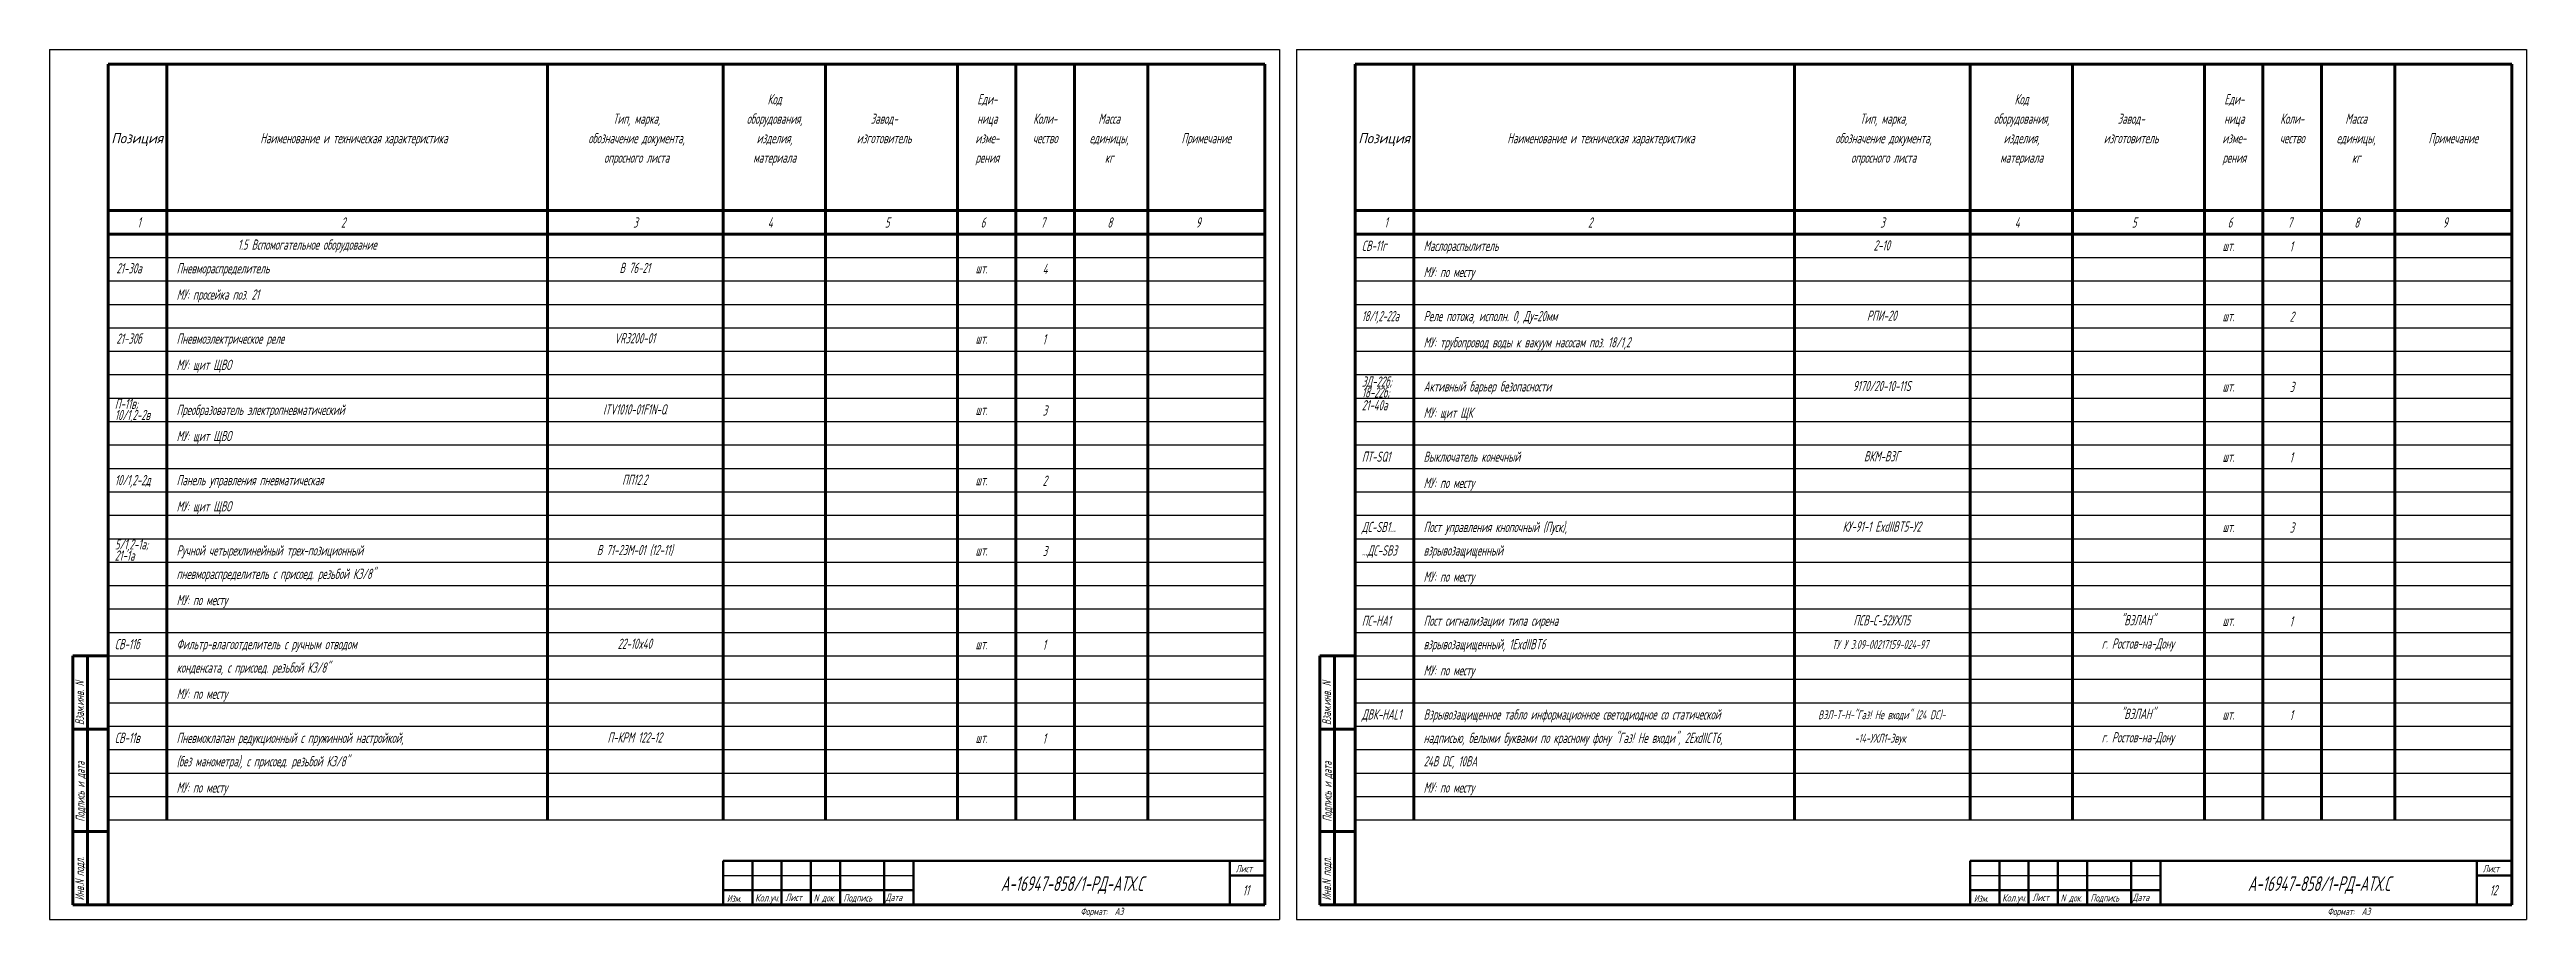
# Model space of a CAD drawing. Header units: millimetres. Extents: x -680 to 9204, y -4430 to 7779.
# Drawn here: x 4059 to 4905, y -3980 to -3683 of the extents above; entities that cross this region are included whole.
import ezdxf
from ezdxf.enums import TextEntityAlignment as Align

# ---------------------------------------------------------------- set-up
doc = ezdxf.new("R2010")
doc.units = ezdxf.units.MM
doc.layers.get('Defpoints').update_dxf_attribs({"color": 33})
doc.layers.add('Обводка', color=6, linetype='Continuous', lineweight=25)
doc.layers.add('Текст_КИП', color=2, linetype='Continuous', lineweight=25)
doc.styles.add('Simplex', font='simplex.shx', dxfattribs={"width": 0.7, "oblique": 15})

msp = doc.modelspace()

# ---------------------------------------------------------------- texts
at = {"color": 1, "style": 'Simplex', "oblique": 15, "width": 0.6}
for s, p in [('2-10', (4684.491, -3751.773)), ('РПИ-20', (4684.491, -3775.773)), ('9170/20-10-11S', (4684.491, -3799.773)), ('ВКМ-В3Г', (4684.491, -3823.773)), ('ПП12.2', (4258.66, -3831.773)), ('КУ-91-1 ExdIIBT5-У2', (4684.491, -3847.773)), ('ПСВ-С-52УХЛ5', (4684.491, -3879.773)), ('П-КРМ 122-12', (4258.66, -3919.773))]:
    msp.add_text(s, height=3.5, dxfattribs=at).set_placement(p, align=Align.CENTER)
at = {"color": 3, "style": 'Simplex', "oblique": 15, "width": 0.6}
for s, p in [('В 76-21', (4258.66, -3759.466)), ('VR3200-01', (4258.66, -3783.466)), ('ITV1010-01F1N-Q', (4258.66, -3807.773)), ('В 71-23М-01 (12-11)', (4258.66, -3855.773)), ('22-10x40', (4258.66, -3887.773))]:
    msp.add_text(s, height=3.5, dxfattribs=at).set_placement(p, align=Align.CENTER)
at = {"layer": 'Текст_КИП', "style": 'Simplex', "oblique": 15, "width": 0.6}
for s, p in [('Код', (4306.425, -3701.852)), ('Еди-', (4379.043, -3701.852)), ('Код', (4732.256, -3701.852)), ('Еди-', (4804.874, -3701.852)), ('Наименование и техническая характеристика', (4162.771, -3715.152)), ('обозначение документа,', (4259.296, -3715.152)), ('Тип, марка,', (4259.296, -3708.502)), ('оборудования,', (4306.425, -3708.502)), ('изделия,', (4306.425, -3715.152)), ('изготовитель', (4343.825, -3715.152)), ('Завод-', (4343.825, -3708.502)), ('изме-', (4379.043, -3715.152)), ('ница', (4379.043, -3708.502)), ('Коли-', (4398.825, -3708.502)), ('чество', (4398.825, -3715.152)), ('единицы,', (4420.66, -3715.152)), ('Масса', (4420.66, -3708.502)), ('Примечание', (4453.825, -3715.152)), ('Наименование и техническая характеристика', (4588.603, -3715.152)), ('обозначение документа,', (4685.127, -3715.152)), ('Тип, марка,', (4685.127, -3708.502)), ('оборудования,', (4732.256, -3708.502)), ('изделия,', (4732.256, -3715.152)), ('изготовитель', (4769.656, -3715.152)), ('Завод-', (4769.656, -3708.502)), ('изме-', (4804.874, -3715.152)), ('ница', (4804.874, -3708.502)), ('Коли-', (4824.656, -3708.502)), ('чество', (4824.656, -3715.152)), ('единицы,', (4846.491, -3715.152)), ('Масса', (4846.491, -3708.502)), ('Примечание', (4879.656, -3715.152)), ('опросного листа', (4259.296, -3721.802)), ('материала', (4306.425, -3721.802)), ('рения', (4379.043, -3721.802)), ('кг', (4420.66, -3721.802)), ('опросного листа', (4685.127, -3721.802)), ('материала', (4732.256, -3721.802)), ('рения', (4804.874, -3721.802)), ('кг', (4846.491, -3721.802))]:
    msp.add_text(s, height=3.5, dxfattribs=at).set_placement(p, align=Align.CENTER)
at = {"layer": 'Текст_КИП', "style": 'Simplex', "oblique": 15, "width": 0.822902}
for p, p2 in [((4079.912, -3715.152), (4097.605, -3715.152)), ((4505.744, -3715.152), (4523.436, -3715.152))]:
    msp.add_text('Позиция', height=3.5, dxfattribs=at).set_placement(p, p2, align=Align.FIT)
at = {"layer": 'Текст_КИП', "style": 'Simplex', "oblique": 15}
for s, height, width, p in [('1', 3.5, 0.6, (4088.805, -3743.948)), ('2', 3.5, 0.6, (4158.365, -3743.948)), ('3', 3.5, 0.6, (4258.14, -3743.948)), ('4', 3.5, 0.6, (4304.094, -3743.948)), ('5', 3.5, 0.6, (4344.067, -3743.948)), ('6', 3.5, 0.6, (4376.801, -3743.948)), ('7', 3.5, 0.6, (4397.26, -3743.948)), ('8', 3.5, 0.6, (4420.053, -3743.948)), ('9', 3.5, 0.6, (4450.269, -3743.948)), ('1', 3.5, 0.6, (4514.636, -3743.948)), ('2', 3.5, 0.6, (4584.196, -3743.948)), ('3', 3.5, 0.6, (4683.971, -3743.948)), ('4', 3.5, 0.6, (4729.925, -3743.948)), ('5', 3.5, 0.6, (4769.898, -3743.948)), ('6', 3.5, 0.6, (4802.632, -3743.948)), ('7', 3.5, 0.6, (4823.091, -3743.948)), ('8', 3.5, 0.6, (4845.884, -3743.948)), ('9', 3.5, 0.6, (4876.1, -3743.948)), ('1.5 Вспомогательное оборудование', 3.5, 0.6, (4123.099, -3751.507)), ('СВ-11г', 3.5, 0.6, (4506.942, -3751.906)), ('21-30а', 3.5, 0.6, (4081.63, -3759.589)), ('МУ: по месту', 3.5, 0.6, (4528.047, -3760.853)), ('МУ: просейка поз. 21', 3.5, 0.6, (4102.216, -3768.547)), ('18/1,2-22а', 3.5, 0.5, (4506.942, -3775.906)), ('21-30б', 3.5, 0.6, (4081.63, -3783.589)), ('МУ: щит ЩВО', 3.5, 0.6, (4102.216, -3792.547)), ('МУ: трубопровод воды к вакуум насосам поз. 18/1,2', 3.5, 0.6, (4528.047, -3784.853)), ('ЗД-22б;', 3.5, 0.6, (4506.942, -3798.264)), ('П-11в;', 3.5, 0.6, (4081.11, -3805.83)), ('10/1,2-2в', 3.5, 0.6, (4081.11, -3809.662)), ('21-40а', 3.5, 0.6, (4506.942, -3806.34)), ('18-22б;', 3.5, 0.6, (4506.942, -3801.958)), ('МУ: щит ЩК', 3.5, 0.6, (4528.047, -3808.853)), ('МУ: щит ЩВО', 3.5, 0.6, (4102.216, -3816.853)), ('ПТ-SQ1', 3.5, 0.6, (4506.942, -3823.906)), ('10/1,2-2д', 3.5, 0.6, (4081.11, -3831.906)), ('МУ: по месту', 3.5, 0.6, (4528.047, -3832.853)), ('МУ: щит ЩВО', 3.5, 0.6, (4102.216, -3840.853)), ('ДС-SB1...', 3.5, 0.6, (4506.942, -3847.906)), ('21-1а', 3.5, 0.6, (4081.11, -3857.662)), ('5/1,2-1а;', 3.5, 0.6, (4081.11, -3853.83)), ('...ДС-SB3', 3.5, 0.6, (4506.942, -3855.906)), ('МУ: по месту', 3.5, 0.6, (4528.047, -3864.853)), ('МУ: по месту', 3.5, 0.6, (4102.216, -3872.853)), ('ПС-НА1', 3.5, 0.6, (4506.942, -3879.906)), ('СВ-11б', 3.5, 0.6, (4081.11, -3887.906)), ('МУ: по месту', 3.5, 0.6, (4528.047, -3896.853)), ('МУ: по месту', 3.5, 0.6, (4102.216, -3904.853)), ('ДВК-HAL1', 3.5, 0.6, (4506.942, -3911.906)), ('СВ-11в', 3.5, 0.6, (4081.11, -3919.906)), ('МУ: по месту', 3.5, 0.6, (4102.216, -3936.853)), ('МУ: по месту', 3.5, 0.6, (4528.047, -3936.853)), ('А-16947-858/1-РД-АТХ.С', 5, 0.6, (4383.693, -3970.428)), ('А-16947-858/1-РД-АТХ.С', 5, 0.6, (4809.525, -3970.428))]:
    msp.add_text(s, height=height, dxfattribs=dict(at, width=width)).set_placement(p)
at = {"layer": 'Текст_КИП', "color": 3, "style": 'Simplex', "oblique": 15, "width": 0.6}
for s, p in [('Маслораспылитель ', (4528.047, -3751.906)), ('Пневмораспределитель  ', (4102.216, -3759.599)), ('Реле потока, исполн. 0, Ду=20мм', (4528.047, -3775.906)), ('Пневмоэлектрическое реле ', (4102.216, -3783.599)), ('Активный барьер безопасности', (4528.047, -3799.906)), ('Преобразователь электропневматический ', (4102.216, -3807.906)), ('Выключатель конечный', (4528.047, -3823.906)), ('Панель управления пневматическая', (4102.216, -3831.906)), ('Пост управления кнопочный (Пуск),', (4528.047, -3847.906)), ('Ручной четырехлинейный трех-позиционный', (4102.216, -3855.906)), ('взрывозащищенный', (4528.047, -3855.906)), ('пневмораспределитель с присоед. резьбой К3/8"', (4102.216, -3863.906)), ('Пост сигнализации типа сирена', (4528.047, -3879.906)), ('Фильтр-влагоотделитель с ручным отводом', (4102.216, -3887.906)), ('взрывозащищенный, 1ExdIIBT6', (4528.047, -3887.906)), ('конденсата, с присоед. резьбой К3/8"', (4102.216, -3895.906)), ('надписью, белыми буквами по красному фону "Газ! Не входи", 2ЕхdIICT6,', (4528.047, -3919.906)), ('Взрывозащищенное табло информационное светодиодное со статической ', (4528.047, -3911.906)), ('Пневмоклапан редукционный с пружинной настройкой,', (4102.216, -3919.906)), ('(без манометра), с присоед. резьбой К3/8"', (4102.216, -3927.906)), ('24В DС, 10ВА', (4528.047, -3927.906))]:
    msp.add_text(s, height=3.5, dxfattribs=at).set_placement(p)
at = {"layer": 'Текст_КИП', "lineweight": -3, "style": 'Simplex', "oblique": 15, "width": 0.6}
for s, height, p in [('шт.', 3.5, (4800.866, -3751.917)), ('1', 3.5, (4823.77, -3752.11)), ('шт.', 3.5, (4375.035, -3759.61)), ('4', 3.5, (4397.938, -3759.803)), ('1', 3.5, (4397.938, -3783.803)), ('шт.', 3.5, (4800.866, -3775.917)), ('2', 3.5, (4823.77, -3776.11)), ('шт.', 3.5, (4375.035, -3783.61)), ('шт.', 3.5, (4800.866, -3799.917)), ('3', 3.5, (4823.77, -3800.11)), ('шт.', 3.5, (4375.035, -3807.917)), ('3', 3.5, (4397.938, -3808.11)), ('шт.', 3.5, (4800.866, -3823.917)), ('1', 3.5, (4823.77, -3824.11)), ('шт.', 3.5, (4375.035, -3831.917)), ('2', 3.5, (4397.938, -3832.11)), ('шт.', 3.5, (4800.866, -3847.917)), ('3', 3.5, (4823.77, -3848.11)), ('шт.', 3.5, (4375.035, -3855.917)), ('3', 3.5, (4397.938, -3856.11)), ('шт.', 3.5, (4800.866, -3879.917)), ('1', 3.5, (4823.77, -3880.11)), ('шт.', 3.5, (4375.035, -3887.917)), ('1', 3.5, (4397.938, -3888.11)), ('шт.', 3.5, (4800.866, -3911.917)), ('1', 3.5, (4823.77, -3912.11)), ('шт.', 3.5, (4375.035, -3919.917)), ('1', 3.5, (4397.938, -3920.11)), ('Лист', 2.5, (4463.906, -3964.036)), ('Лист', 2.5, (4889.738, -3964.036)), ('Изм.', 2.5, (4290.103, -3974.223)), ('Лист', 2.5, (4310.123, -3973.859)), ('N док.', 2.5, (4319.768, -3974.041)), ('Подпись', 2.5, (4329.96, -3974.041)), ('Дата', 2.5, (4344.337, -3973.859)), ('11', 3.5, (4466.266, -3971.921)), ('Изм.', 2.5, (4715.935, -3974.223)), ('Лист', 2.5, (4735.954, -3973.859)), ('N док.', 2.5, (4745.599, -3974.041)), ('Подпись', 2.5, (4755.791, -3974.041)), ('Дата', 2.5, (4770.168, -3973.859)), ('12', 3.5, (4892.097, -3971.921)), ('Формат:  А3', 2.5, (4410.868, -3978.68)), ('Формат:  А3', 2.5, (4836.699, -3978.68))]:
    msp.add_text(s, height=height, dxfattribs=at).set_placement(p)
at = {"layer": 'Текст_КИП', "color": 3, "style": 'Simplex', "oblique": 15, "width": 0.6}
for s, height, p in [('"ВЭЛАН"', 3.5, (4771.968, -3879.708)), ('ТУ У 3.09-00217159-024-97', 3, (4683.971, -3887.773)), ('г. Ростов-на-Дону', 3.5, (4771.968, -3887.708)), ('"ВЭЛАН"', 3.5, (4771.968, -3911.708)), ('ВЭЛ-Т-Н-"Газ! Не входи" (24 DC)-', 3, (4684.491, -3911.773)), ('-14-УХЛ1-Звук', 3, (4683.971, -3919.773)), ('г. Ростов-на-Дону', 3.5, (4771.968, -3919.708))]:
    msp.add_text(s, height=height, dxfattribs=at).set_placement(p, align=Align.CENTER)
at = {"layer": 'Текст_КИП', "style": 'Simplex', "oblique": 15, "width": 0.6}
for s, p in [('Взам.инв. N', (4070.588, -3913.785)), ('Взам.инв. N', (4496.419, -3913.785)), ('Подпись и дата', (4070.798, -3946.781)), ('Подпись и дата', (4496.629, -3946.781)), ('Инв.N подл.', (4070.588, -3973.681)), ('Инв.N подл.', (4496.419, -3973.681))]:
    msp.add_text(s, height=3, rotation=90, dxfattribs=at).set_placement(p)
at = {"layer": 'Текст_КИП', "lineweight": -3, "style": 'Simplex', "oblique": 15, "width": 0.696257}
for p, p2 in [((4299.749, -3974.041), (4308.121, -3974.041)), ((4725.58, -3974.041), (4733.952, -3974.041))]:
    msp.add_text('Кол.уч.', height=2.5, dxfattribs=at).set_placement(p, p2, align=Align.FIT)

# ---------------------------------------------------------------- linework, layer by layer
at = {"lineweight": 60}
for p, q in [((4078.825, -3975.152), (4078.825, -3688.152)), ((4078.825, -3688.152), (4473.825, -3688.152)), ((4098.825, -3688.152), (4098.825, -3946.152)), ((4228.825, -3688.152), (4228.825, -3946.152)), ((4288.825, -3688.152), (4288.825, -3946.152)), ((4323.825, -3688.152), (4323.825, -3946.152)), ((4368.825, -3688.152), (4368.825, -3946.152)), ((4388.825, -3688.152), (4388.825, -3946.152)), ((4408.825, -3688.152), (4408.825, -3946.152)), ((4433.825, -3688.152), (4433.825, -3946.152)), ((4473.825, -3688.152), (4473.825, -3975.152)), ((4504.656, -3975.152), (4504.656, -3688.152)), ((4504.656, -3688.152), (4899.656, -3688.152)), ((4524.656, -3688.152), (4524.656, -3946.152)), ((4654.656, -3688.152), (4654.656, -3946.152)), ((4714.656, -3688.152), (4714.656, -3946.152)), ((4749.656, -3688.152), (4749.656, -3946.152)), ((4794.656, -3688.152), (4794.656, -3946.152)), ((4814.656, -3688.152), (4814.656, -3946.152)), ((4834.656, -3688.152), (4834.656, -3946.152)), ((4859.656, -3688.152), (4859.656, -3946.152)), ((4899.656, -3688.152), (4899.656, -3975.152)), ((4078.825, -3738.152), (4473.825, -3738.152)), ((4504.656, -3738.152), (4899.656, -3738.152)), ((4078.825, -3746.152), (4473.825, -3746.152)), ((4504.656, -3746.152), (4899.656, -3746.152)), ((4066.825, -3975.152), (4066.825, -3890.152)), ((4066.825, -3890.152), (4078.825, -3890.152)), ((4071.825, -3975.152), (4071.825, -3890.152)), ((4492.656, -3975.152), (4492.656, -3890.152)), ((4492.656, -3890.152), (4504.656, -3890.152)), ((4497.656, -3975.152), (4497.656, -3890.152)), ((4078.825, -3915.152), (4066.825, -3915.152)), ((4504.656, -3915.152), (4492.656, -3915.152)), ((4078.825, -3950.152), (4066.825, -3950.152)), ((4504.656, -3950.152), (4492.656, -3950.152)), ((4078.825, -3975.152), (4066.825, -3975.152)), ((4473.825, -3975.152), (4078.825, -3975.152)), ((4504.656, -3975.152), (4492.656, -3975.152)), ((4899.656, -3975.152), (4504.656, -3975.152))]:
    msp.add_line(p, q, dxfattribs=at)
at = {"lineweight": 50}
for p, q in [((4473.825, -3960.152), (4288.825, -3960.152)), ((4288.825, -3960.152), (4288.825, -3975.152)), ((4298.825, -3975.152), (4298.825, -3960.152)), ((4308.825, -3975.152), (4308.825, -3960.152)), ((4318.825, -3975.152), (4318.825, -3960.152)), ((4328.825, -3975.152), (4328.825, -3960.152)), ((4343.825, -3975.152), (4343.825, -3960.152)), ((4353.825, -3975.152), (4353.825, -3960.152)), ((4461.825, -3975.152), (4461.825, -3960.152)), ((4461.825, -3965.152), (4473.825, -3965.152)), ((4899.656, -3960.152), (4714.656, -3960.152)), ((4714.656, -3960.152), (4714.656, -3975.152)), ((4724.656, -3975.152), (4724.656, -3960.152)), ((4734.656, -3975.152), (4734.656, -3960.152)), ((4744.656, -3975.152), (4744.656, -3960.152)), ((4754.656, -3975.152), (4754.656, -3960.152)), ((4769.656, -3975.152), (4769.656, -3960.152)), ((4779.656, -3975.152), (4779.656, -3960.152)), ((4887.656, -3975.152), (4887.656, -3960.152)), ((4887.656, -3965.152), (4899.656, -3965.152)), ((4288.825, -3970.152), (4353.825, -3970.152)), ((4714.656, -3970.152), (4779.656, -3970.152))]:
    msp.add_line(p, q, dxfattribs=at)
at = {"lineweight": -3}
for p, q in [((4288.825, -3965.152), (4353.825, -3965.152)), ((4714.656, -3965.152), (4779.656, -3965.152))]:
    msp.add_line(p, q, dxfattribs=at)
at = {"layer": 'Defpoints'}
for p, q in [((4058.825, -3683.152), (4478.825, -3683.152)), ((4058.825, -3683.152), (4058.825, -3980.124)), ((4478.825, -3683.152), (4478.825, -3980.152)), ((4484.656, -3683.152), (4904.656, -3683.152)), ((4484.656, -3683.152), (4484.656, -3980.124)), ((4904.656, -3683.152), (4904.656, -3980.152)), ((4058.825, -3980.124), (4478.825, -3980.152)), ((4484.656, -3980.124), (4904.656, -3980.152))]:
    msp.add_line(p, q, dxfattribs=at)
at = {"layer": 'Обводка', "color": 155}
for p, q in [((4078.825, -3754.152), (4473.825, -3754.152)), ((4504.656, -3754.152), (4899.656, -3754.152)), ((4078.825, -3762.152), (4473.825, -3762.152)), ((4504.656, -3762.152), (4899.656, -3762.152)), ((4078.825, -3770.152), (4473.825, -3770.152)), ((4504.656, -3770.152), (4899.656, -3770.152)), ((4078.825, -3778.152), (4473.825, -3778.152)), ((4504.656, -3778.152), (4899.656, -3778.152)), ((4078.825, -3786.152), (4473.825, -3786.152)), ((4504.656, -3786.152), (4899.656, -3786.152)), ((4078.825, -3794.152), (4473.825, -3794.152)), ((4504.656, -3794.152), (4899.656, -3794.152)), ((4078.825, -3802.152), (4473.825, -3802.152)), ((4504.656, -3802.152), (4899.656, -3802.152)), ((4078.825, -3810.152), (4473.825, -3810.152)), ((4504.656, -3810.152), (4899.656, -3810.152)), ((4078.825, -3818.152), (4473.825, -3818.152)), ((4504.656, -3818.152), (4899.656, -3818.152)), ((4078.825, -3826.152), (4473.825, -3826.152)), ((4504.656, -3826.152), (4899.656, -3826.152)), ((4078.825, -3834.152), (4473.825, -3834.152)), ((4504.656, -3834.152), (4899.656, -3834.152)), ((4078.825, -3842.152), (4473.825, -3842.152)), ((4504.656, -3842.152), (4899.656, -3842.152)), ((4078.825, -3850.152), (4473.825, -3850.152)), ((4504.656, -3850.152), (4899.656, -3850.152)), ((4078.825, -3858.152), (4473.825, -3858.152)), ((4504.656, -3858.152), (4899.656, -3858.152)), ((4078.825, -3866.152), (4473.825, -3866.152)), ((4504.656, -3866.152), (4899.656, -3866.152)), ((4078.825, -3874.152), (4473.825, -3874.152)), ((4078.825, -3882.152), (4473.825, -3882.152)), ((4504.656, -3874.152), (4899.656, -3874.152)), ((4504.656, -3882.152), (4899.656, -3882.152)), ((4078.825, -3890.152), (4473.825, -3890.152)), ((4504.656, -3890.152), (4899.656, -3890.152)), ((4078.825, -3898.152), (4473.825, -3898.152)), ((4504.656, -3898.152), (4899.656, -3898.152)), ((4078.825, -3906.152), (4473.825, -3906.152)), ((4504.656, -3906.152), (4899.656, -3906.152)), ((4078.825, -3914.152), (4473.825, -3914.152)), ((4504.656, -3914.152), (4899.656, -3914.152)), ((4078.825, -3922.152), (4473.825, -3922.152)), ((4504.656, -3922.152), (4899.656, -3922.152)), ((4078.825, -3930.152), (4473.825, -3930.152)), ((4504.656, -3930.152), (4899.656, -3930.152)), ((4078.825, -3938.152), (4473.825, -3938.152)), ((4504.656, -3938.152), (4899.656, -3938.152)), ((4078.825, -3946.152), (4473.825, -3946.152)), ((4078.825, -3946.152), (4473.825, -3946.152)), ((4504.656, -3946.152), (4899.656, -3946.152)), ((4504.656, -3946.152), (4899.656, -3946.152))]:
    msp.add_line(p, q, dxfattribs=at)

msp.set_redraw_order([(e.dxf.handle, doc.entitydb.next_handle()) for e in msp.query("TEXT MTEXT ATTDEF DIMENSION ARC_DIMENSION")])  # texts and dimensions are drawn at this point

doc.saveas('drawing.dxf')
